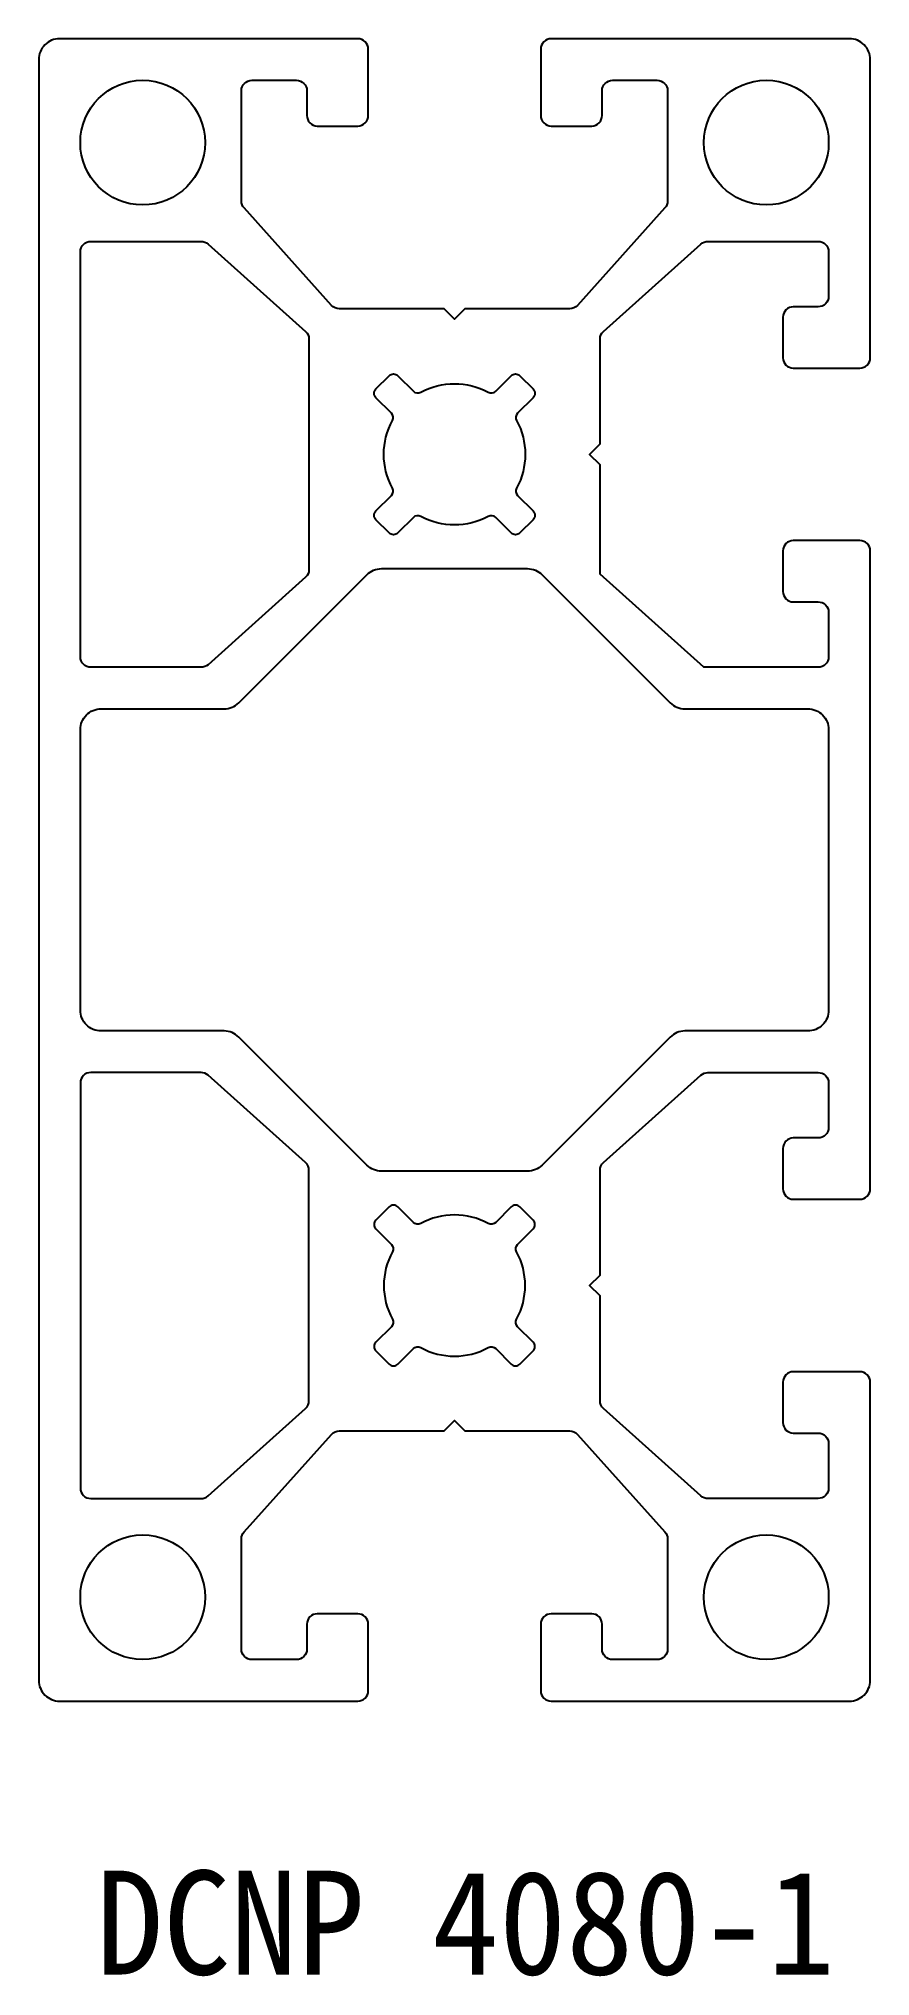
# Model space of a CAD drawing. Extents: x 2157 to 12417, y 247 to 1676.
# Drawn here: x 8692.1 to 8732.1, y 1502.8 to 1596.1 of the extents above; entities that cross this region are included whole.
import ezdxf

# ---------------------------------------------------------------- set-up
doc = ezdxf.new("R2010")
doc.units = 0
doc.header["$LTSCALE"] = 8
doc.layers.add('3', color=3, linetype='CONTINUOUS')
doc.layers.add('AM_0', color=7, linetype='CONTINUOUS', lineweight=30)
doc.styles.add('궁서체', font='')
doc.styles.get('궁서체').set_extended_font_data('GungsuhChe')

msp = doc.modelspace()

# ---------------------------------------------------------------- texts
at = {"layer": 'AM_0', "color": 7, "style": '궁서체'}
msp.add_text('DCNP 4080-1', height=5, dxfattribs=at).set_placement((8694.833, 1502.899))

# ---------------------------------------------------------------- linework, layer by layer
at = {"layer": '3', "color": 7, "lineweight": -3}
for points in [[(8727.88, 1571.408), (8727.88, 1569.458, 0.414214), (8728.38, 1568.958), (8729.58, 1568.958, -0.414214), (8730.08, 1568.458), (8730.08, 1566.308, -0.414214), (8729.58, 1565.808), (8724.08, 1565.808), (8719.08, 1570.293), (8719.08, 1575.558), (8718.58, 1576.058), (8719.08, 1576.558), (8719.08, 1581.6, -0.213051), (8719.246, 1581.972), (8723.938, 1586.18, -0.18485), (8724.272, 1586.308), (8729.58, 1586.308, -0.414214), (8730.08, 1585.808), (8730.08, 1583.658, -0.414214), (8729.58, 1583.158), (8728.38, 1583.158, 0.414214), (8727.88, 1582.658), (8727.88, 1580.708, 0.414214), (8728.38, 1580.208), (8731.58, 1580.208, 0.414214), (8732.08, 1580.708), (8732.08, 1595.058, 0.414214), (8731.08, 1596.058), (8716.73, 1596.058, 0.414214), (8716.23, 1595.558), (8716.23, 1592.358, 0.414214), (8716.73, 1591.858), (8718.68, 1591.858, 0.414214), (8719.18, 1592.358), (8719.18, 1593.558, -0.414214), (8719.68, 1594.058), (8721.83, 1594.058, -0.414214), (8722.33, 1593.558), (8722.33, 1588.249, -0.18485), (8722.202, 1587.915), (8717.994, 1583.224, -0.213051), (8717.622, 1583.058), (8712.58, 1583.058), (8712.08, 1582.558), (8711.58, 1583.058), (8706.538, 1583.058, -0.213051), (8706.166, 1583.224), (8701.958, 1587.915, -0.18485), (8701.83, 1588.249), (8701.83, 1593.558, -0.414214), (8702.33, 1594.058), (8704.48, 1594.058, -0.414214), (8704.98, 1593.558), (8704.98, 1592.358, 0.414214), (8705.48, 1591.858), (8707.43, 1591.858, 0.414214), (8707.93, 1592.358), (8707.93, 1595.558, 0.414214), (8707.43, 1596.058), (8693.08, 1596.058, 0.414214), (8692.08, 1595.058), (8692.08, 1517.058, 0.414214), (8693.08, 1516.058), (8707.43, 1516.058, 0.414214), (8707.93, 1516.558), (8707.93, 1519.758, 0.414214), (8707.43, 1520.258), (8705.48, 1520.258, 0.414214), (8704.98, 1519.758), (8704.98, 1518.558, -0.414214), (8704.48, 1518.058), (8702.33, 1518.058, -0.414214), (8701.83, 1518.558), (8701.83, 1523.866, -0.18485), (8701.958, 1524.2), (8706.166, 1528.892, -0.213051), (8706.538, 1529.058), (8711.58, 1529.058), (8712.08, 1529.558), (8712.58, 1529.058), (8717.622, 1529.058, -0.213051), (8717.994, 1528.892), (8722.202, 1524.2, -0.18485), (8722.33, 1523.866), (8722.33, 1518.558, -0.414214), (8721.83, 1518.058), (8719.68, 1518.058, -0.414214), (8719.18, 1518.558), (8719.18, 1519.758, 0.414214), (8718.68, 1520.258), (8716.73, 1520.258, 0.414214), (8716.23, 1519.758), (8716.23, 1516.558, 0.414214), (8716.73, 1516.058), (8731.08, 1516.058, 0.414214), (8732.08, 1517.058), (8732.08, 1531.408, 0.414214), (8731.58, 1531.908), (8728.38, 1531.908, 0.414214), (8727.88, 1531.408), (8727.88, 1529.458, 0.414214), (8728.38, 1528.958), (8729.58, 1528.958, -0.414214), (8730.08, 1528.458), (8730.08, 1526.308, -0.414214), (8729.58, 1525.808), (8724.272, 1525.808, -0.18485), (8723.938, 1525.935), (8719.246, 1530.144, -0.213051), (8719.08, 1530.516), (8719.08, 1535.558), (8718.58, 1536.058), (8719.08, 1536.558), (8719.08, 1541.6, -0.213051), (8719.246, 1541.972), (8723.938, 1546.18, -0.18485), (8724.272, 1546.308), (8729.58, 1546.308, -0.414214), (8730.08, 1545.808), (8730.08, 1543.658, -0.414214), (8729.58, 1543.158), (8728.38, 1543.158, 0.414214), (8727.88, 1542.658), (8727.88, 1540.708, 0.414214), (8728.38, 1540.208), (8731.58, 1540.208, 0.414214), (8732.08, 1540.708), (8732.08, 1571.408, 0.414214), (8731.58, 1571.908), (8728.38, 1571.908, 0.414214)], [(8694.08, 1566.308), (8694.08, 1585.808, -0.414214), (8694.58, 1586.308), (8699.889, 1586.308, -0.18485), (8700.223, 1586.18), (8704.914, 1581.972, -0.213051), (8705.08, 1581.6), (8705.08, 1576.058), (8705.08, 1570.516, -0.213051), (8704.914, 1570.144), (8700.223, 1565.935, -0.18485), (8699.889, 1565.808), (8694.58, 1565.808, -0.414214)], [(8730.08, 1556.058), (8730.08, 1549.308, -0.414214), (8729.08, 1548.308), (8723.166, 1548.308, 0.198912), (8722.459, 1548.015), (8716.295, 1541.851, -0.198912), (8715.588, 1541.558), (8708.573, 1541.558, -0.198912), (8707.866, 1541.851), (8701.702, 1548.015, 0.198912), (8700.994, 1548.308), (8695.08, 1548.308, -0.414214), (8694.08, 1549.308), (8694.08, 1556.058), (8694.08, 1562.808, -0.414214), (8695.08, 1563.808), (8700.994, 1563.808, 0.198912), (8701.702, 1564.101), (8707.866, 1570.265, -0.198912), (8708.573, 1570.558), (8715.588, 1570.558, -0.198912), (8716.295, 1570.265), (8722.459, 1564.101, 0.198912), (8723.166, 1563.808), (8729.08, 1563.808, -0.414214), (8730.08, 1562.808)], [(8694.08, 1545.808), (8694.08, 1526.308, 0.414214), (8694.58, 1525.808), (8699.889, 1525.808, 0.18485), (8700.223, 1525.935), (8704.914, 1530.144, 0.213051), (8705.08, 1530.516), (8705.08, 1536.058), (8705.08, 1541.6, 0.213051), (8704.914, 1541.972), (8700.223, 1546.18, 0.18485), (8699.889, 1546.308), (8694.58, 1546.308, 0.414214)]]:
    msp.add_lwpolyline(points, format="xyb", close=True, dxfattribs=at)
at = {"layer": '3', "color": 7}
for points in [[(8709.094, 1577.683, 0.33241), (8709.042, 1578.038), (8708.299, 1578.782, -0.414214), (8708.299, 1579.206), (8708.932, 1579.839, -0.414214), (8709.356, 1579.839), (8710.1, 1579.096, 0.33241), (8710.455, 1579.044, -0.254426), (8713.705, 1579.044, 0.33241), (8714.061, 1579.096), (8714.804, 1579.839, -0.414214), (8715.228, 1579.839), (8715.862, 1579.206, -0.414214), (8715.862, 1578.782), (8715.118, 1578.038, 0.33241), (8715.067, 1577.683, -0.254426), (8715.067, 1574.433, 0.33241), (8715.118, 1574.077), (8715.862, 1573.334, -0.414214), (8715.862, 1572.909), (8715.228, 1572.276, -0.414214), (8714.804, 1572.276), (8714.061, 1573.02, 0.33241), (8713.705, 1573.071, -0.254426), (8710.455, 1573.071, 0.33241), (8710.1, 1573.02), (8709.356, 1572.276, -0.414214), (8708.932, 1572.276), (8708.299, 1572.909, -0.414214), (8708.299, 1573.334), (8709.042, 1574.077, 0.33241), (8709.094, 1574.433, -0.254426)], [(8709.094, 1534.433, -0.33241), (8709.042, 1534.077), (8708.299, 1533.334, 0.414214), (8708.299, 1532.909), (8708.932, 1532.276, 0.414214), (8709.356, 1532.276), (8710.1, 1533.02, -0.33241), (8710.455, 1533.071, 0.254426), (8713.705, 1533.071, -0.33241), (8714.061, 1533.02), (8714.804, 1532.276, 0.414214), (8715.228, 1532.276), (8715.862, 1532.909, 0.414214), (8715.862, 1533.334), (8715.118, 1534.077, -0.33241), (8715.067, 1534.433, 0.254426), (8715.067, 1537.683, -0.33241), (8715.118, 1538.038), (8715.862, 1538.782, 0.414214), (8715.862, 1539.206), (8715.228, 1539.839, 0.414214), (8714.804, 1539.839), (8714.061, 1539.096, -0.33241), (8713.705, 1539.044, 0.254426), (8710.455, 1539.044, -0.33241), (8710.1, 1539.096), (8709.356, 1539.839, 0.414214), (8708.932, 1539.839), (8708.299, 1539.206, 0.414214), (8708.299, 1538.782), (8709.042, 1538.038, -0.33241), (8709.094, 1537.683, 0.254426)]]:
    msp.add_lwpolyline(points, format="xyb", close=True, dxfattribs=at)
at = {"layer": '3', "color": 7, "lineweight": -3}
for centre in [(8697.08, 1591.058), (8727.08, 1591.058), (8697.08, 1521.058), (8727.08, 1521.058)]:
    msp.add_circle(centre, 3, dxfattribs=at)

msp.set_redraw_order([(e.dxf.handle, doc.entitydb.next_handle()) for e in msp.query("TEXT MTEXT ATTDEF DIMENSION ARC_DIMENSION")])  # texts and dimensions are drawn at this point

doc.saveas('drawing.dxf')
